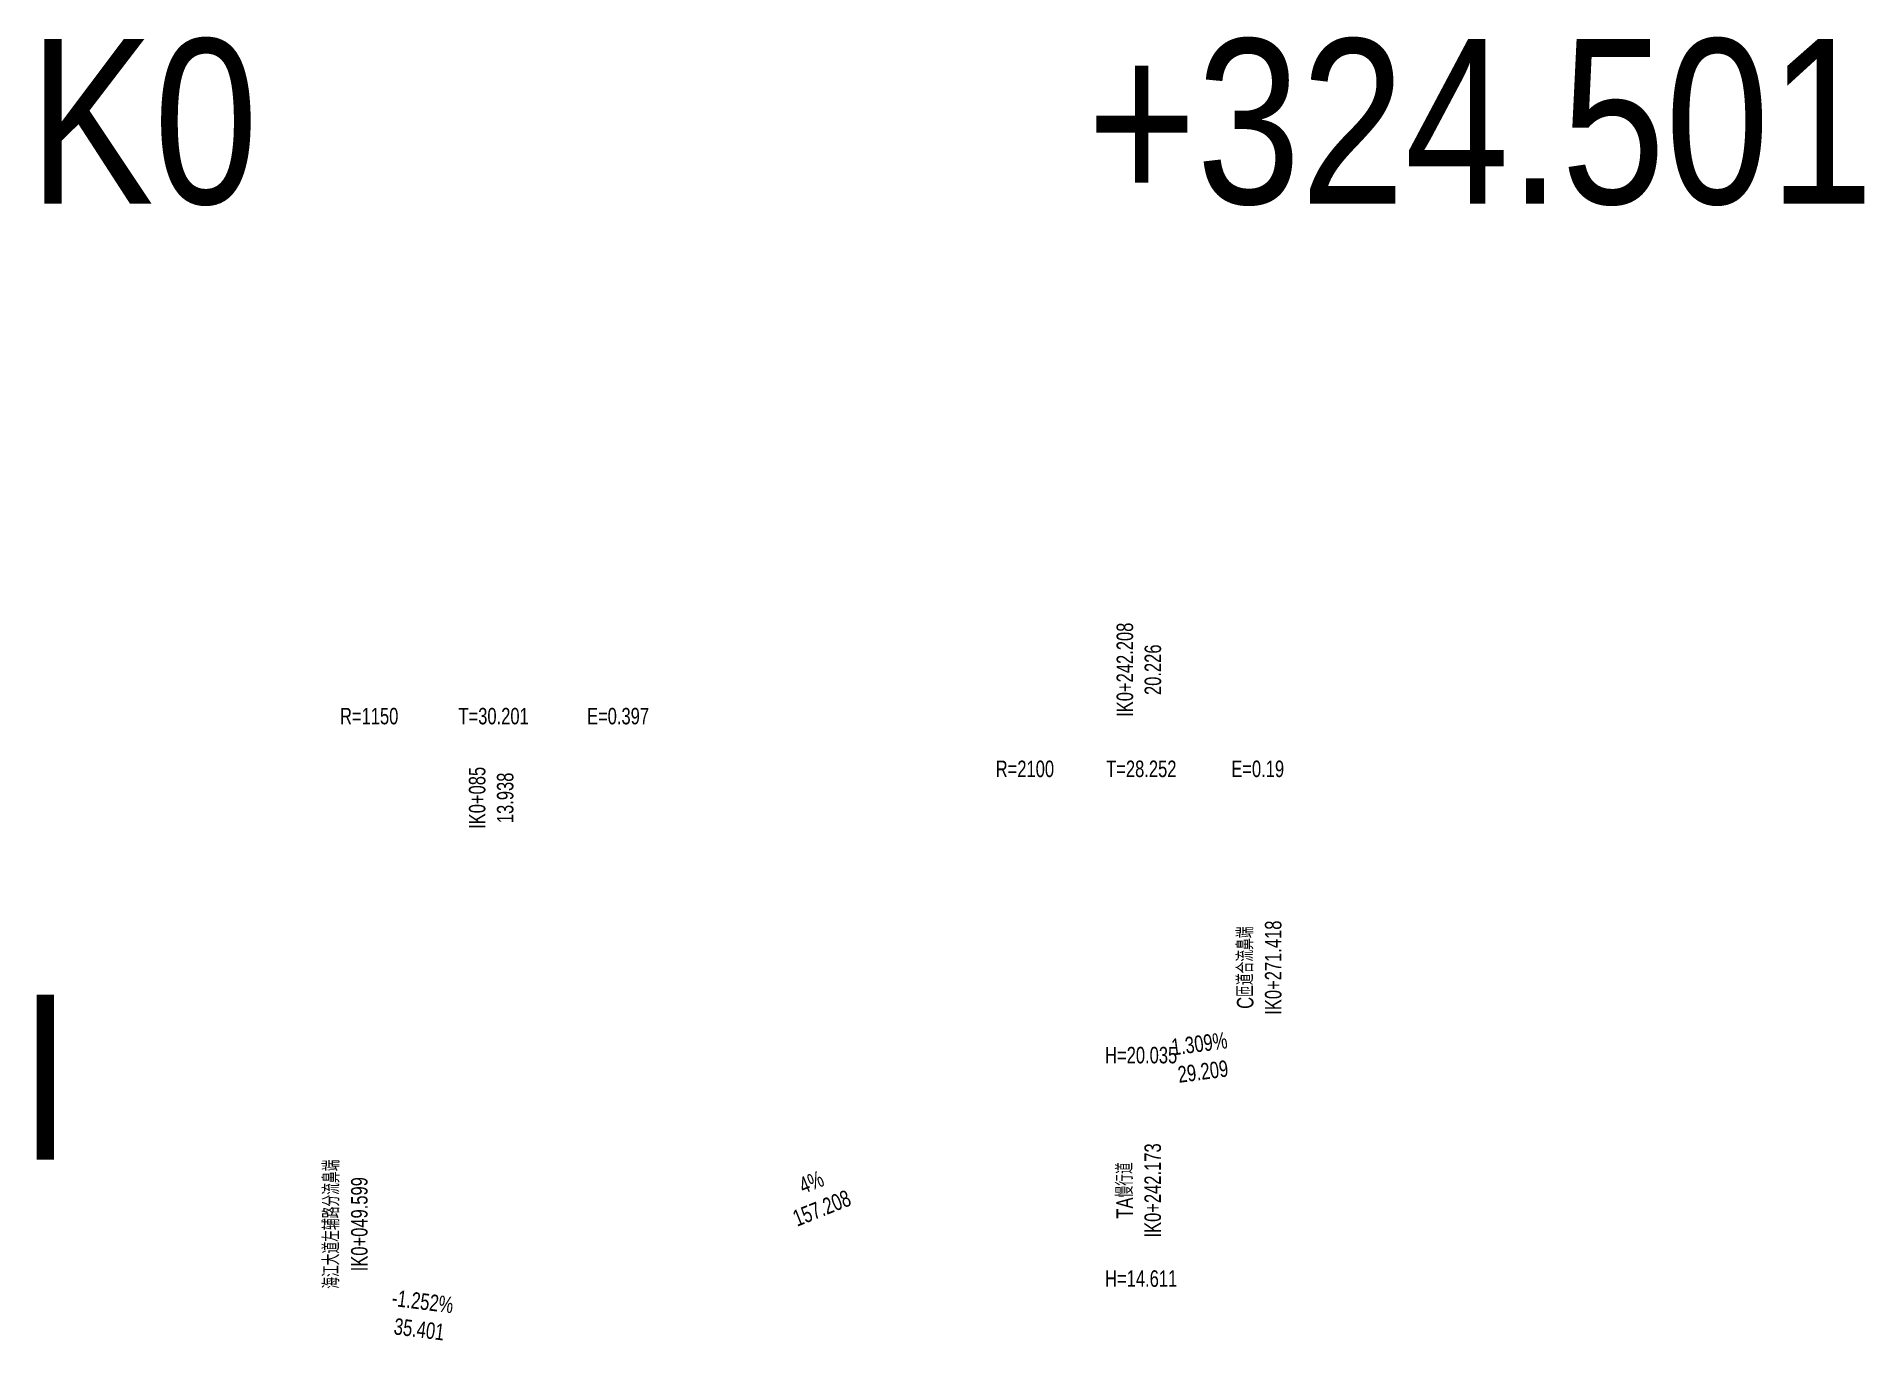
# Model space of a CAD drawing. Extents: x 0 to 558779, y 0 to 2762081.
# Drawn here: x 530835.9 to 531279.6, y 2747262 to 2747578.5 of the extents above; entities that cross this region are included whole.
import ezdxf
from ezdxf.enums import TextEntityAlignment as Align

# ---------------------------------------------------------------- set-up
doc = ezdxf.new("R2010")
doc.units = 0
doc.header["$LTSCALE"] = 20
doc.linetypes.add('HIDDEN', pattern=[0.375, 0.25, -0.125])
for name, color, linetype in [('BcSta', 7, 'Continuous'), ('ZdmBz-I', 3, 'Continuous'), ('ZdsjName', 7, 'Continuous')]:
    doc.layers.add(name, color=color, linetype=linetype)
doc.styles.get("Standard").update_dxf_attribs({"font": 'fsdb_e.shx', "width": 0.7, "bigfont": 'hzdx.shx'})

msp = doc.modelspace()

# ---------------------------------------------------------------- texts
at = {"layer": 'BcSta', "color": 8, "width": 0.85}
for s, p in [('K0', (530861.829, 2747525.865)), ('+324.501', (531186.33, 2747525.865))]:
    msp.add_text(s, height=40, dxfattribs=at).set_placement(p, align=Align.BOTTOM_CENTER)
at = {"layer": 'ZdmBz-I', "linetype": 'HIDDEN', "width": 0.75001}
for s, p in [('IK0+242.208', (531103.237, 2747424.76)), ('IK0+085', (530946.029, 2747393.66))]:
    msp.add_text(s, height=4, rotation=90, dxfattribs=at).set_placement(p, align=Align.BOTTOM_CENTER)
for s, p in [('20.226', (531104.838, 2747424.76)), ('13.938', (530947.629, 2747393.66))]:
    msp.add_text(s, height=4, rotation=90, dxfattribs=at).set_placement(p, align=Align.TOP_CENTER)
for s, p in [('R=1150', (530916.628, 2747413.51)), ('T=30.201', (530946.829, 2747413.51)), ('E=0.397', (530977.03, 2747413.51)), ('R=2100', (531075.785, 2747400.71)), ('T=28.252', (531104.038, 2747400.71)), ('E=0.19', (531132.29, 2747400.71))]:
    msp.add_text(s, height=4, dxfattribs=at).set_placement(p, align=Align.MIDDLE_CENTER)
at = {"layer": 'ZdmBz-I', "width": 0.75001}
for s, rotation, p in [('C匝道合流鼻端', 90, (531132.447, 2747352.449)), ('1.309%', 7.45932, (531118.538, 2747330.83)), ('海江大道左辅路分流鼻端', 90, (530910.628, 2747290.175)), ('TA慢行道', 90, (531103.202, 2747298.371)), ('4%', 21.8014, (531025.136, 2747297.426)), ('-1.252%', 352.86169, (530929.228, 2747268.252))]:
    msp.add_text(s, height=4, rotation=rotation, dxfattribs=at).set_placement(p, align=Align.BOTTOM_CENTER)
for s, rotation, p in [('IK0+271.418', 90, (531134.047, 2747352.449)), ('29.209', 7.45932, (531118.746, 2747329.244)), ('IK0+242.173', 90, (531104.802, 2747298.371)), ('IK0+049.599', 90, (530912.228, 2747290.175)), ('157.208', 21.8014, (531025.73, 2747295.94)), ('35.401', 352.86169, (530929.029, 2747266.664))]:
    msp.add_text(s, height=4, rotation=rotation, dxfattribs=at).set_placement(p, align=Align.TOP_CENTER)
for s, p in [('H=20.035', (531104.002, 2747331.215)), ('H=14.611', (531104.002, 2747276.975))]:
    msp.add_text(s, height=4, dxfattribs=at).set_placement(p, align=Align.MIDDLE_CENTER)
at = {"layer": 'ZdsjName', "color": 3, "width": 0.85}
msp.add_text('E:\\2021\\金屿大桥\\3 施工图（第一版）\\3版（08.26嗣雄沟通纵断后+桥梁意见+2000坐标）\\dpf-3(08.26嗣雄沟通纵断后+桥梁意见+2000坐标)\\I.dpf', height=40, dxfattribs=at).set_placement((531024.079, 2747573.865), align=Align.BOTTOM_CENTER)
msp.add_text('I', height=40, dxfattribs=at).set_placement((530844.329, 2747325.865), align=Align.MIDDLE_RIGHT)

doc.saveas('drawing.dxf')
